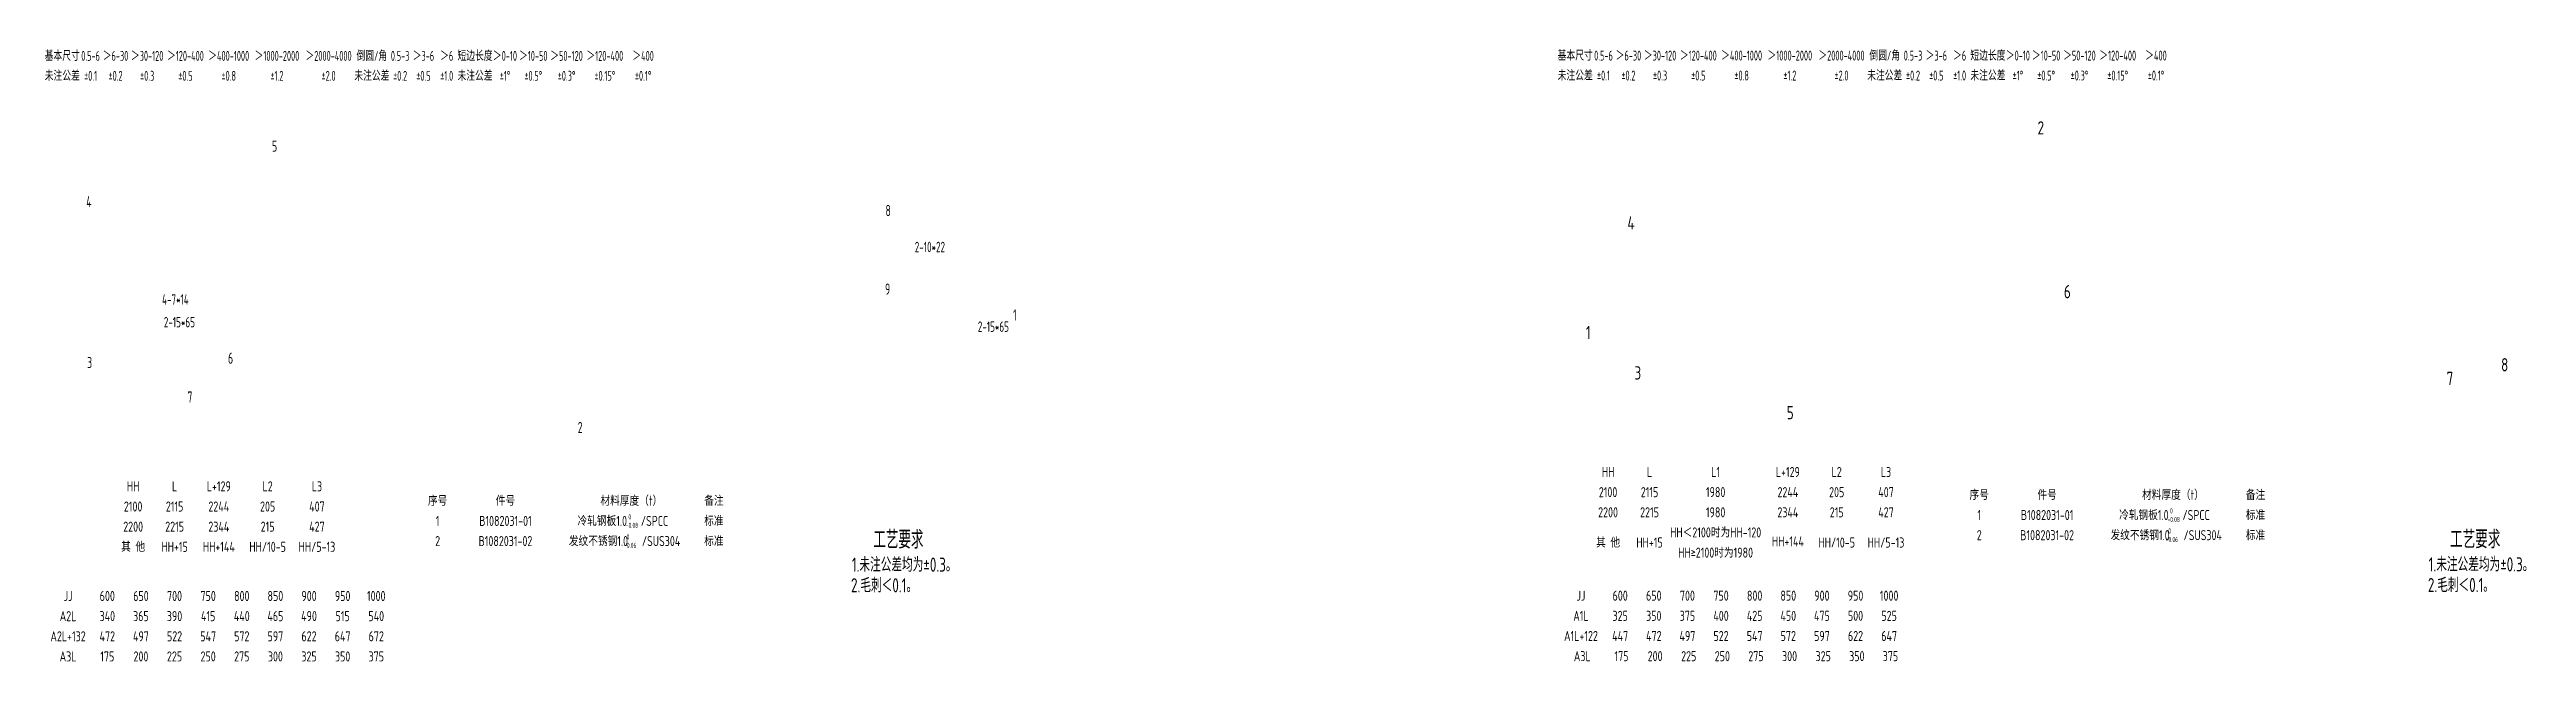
# Model space of a CAD drawing. Header units: inches. Extents: x 14216 to 120088, y -27128 to 23559.
# Drawn here: x 18687 to 25318, y -11718 to -10079 of the extents above; entities that cross this region are included whole.
import ezdxf
from ezdxf.enums import TextEntityAlignment as Align

# ---------------------------------------------------------------- set-up
doc = ezdxf.new("R2010")
doc.units = ezdxf.units.IN
doc.header["$LTSCALE"] = 0.3
doc.header["$MEASUREMENT"] = 0
for name, color, linetype in [('1粗实线', 4, 'Continuous'), ('2', 2, 'Continuous'), ('2细实线', 2, 'Continuous')]:
    doc.layers.add(name, color=color, linetype=linetype)
doc.layers.add('粗实线', color=7, linetype='Continuous', lineweight=30)
doc.styles.add('HZ', font='isocp2.shx', dxfattribs={"width": 0.7, "bigfont": 'hztxt.shx'})

msp = doc.modelspace()

# ---------------------------------------------------------------- texts
at = {"layer": '1粗实线', "color": 4, "style": 'HZ', "width": 0.8}
for s, p in [('2', (24009.2, -10306.5)), ('4', (22911.3, -10561.1)), ('6', (24079.8, -10745.3)), ('1', (22800.2, -10854.8)), ('3', (22930.1, -10963)), ('8', (25250, -10941.3)), ('7', (25104, -10977.9)), ('5', (23337.9, -11069.4))]:
    msp.add_text(s, height=35.6, dxfattribs=at).set_placement(p)
at = {"layer": '2', "color": 4, "style": 'HZ', "width": 0.7}
for s, p in [('5', (19283.1, -10352.8)), ('4', (18785.7, -10501.3)), ('8', (20925.1, -10525.2)), ('9', (20924, -10735.6)), ('1', (21266.8, -10805.2)), ('3', (18788.2, -10932.4)), ('6', (19165.3, -10920.6)), ('7', (19056.6, -11024.9)), ('2', (20101.4, -11106.4))]:
    msp.add_text(s, height=30, dxfattribs=at).set_placement(p)
at = {"layer": '2', "style": 'HZ', "width": 0.8}
for s, p in [('HH', (22859.5, -11210.6)), ('L', (22970.5, -11210.6)), ('L1', (23147.5, -11210.6)), ('L+129', (23340.8, -11210.6)), ('L2', (23471.5, -11210.6)), ('L3', (23603.5, -11210.6)), ('HH', (18911.2, -11249.1)), ('L', (19022.2, -11249.1)), ('L+129', (19140.5, -11249.1)), ('L2', (19271.2, -11249.1)), ('L3', (19403.2, -11249.1)), ('序号', (19726.3, -11287.7)), ('件号', (19907.9, -11287.7)), ('材料厚度（t）', (20244.8, -11287.7)), ('备注', (20465.9, -11287.7)), ('2100', (22859.5, -11264.6)), ('2115', (22970.5, -11264.6)), ('1980', (23147.5, -11264.6)), ('2244', (23340.8, -11264.6)), ('205', (23471.5, -11264.6)), ('407', (23603.5, -11264.6)), ('序号', (23853.1, -11271.9)), ('件号', (24034.8, -11271.9)), ('材料厚度（t）', (24371.7, -11271.9)), ('备注', (24592.7, -11271.9)), ('2100', (18911.2, -11303.1)), ('2115', (19022.2, -11303.1)), ('2244', (19140.5, -11303.1)), ('205', (19271.2, -11303.1)), ('407', (19403.2, -11303.1)), ('1', (19726.3, -11341.7)), ('B1082031-01', (19907.9, -11341.7)), ('冷轧钢板1.0   /SPCC', (20222.1, -11341.7)), ('标准', (20465.9, -11341.7)), ('2200', (22859.5, -11318.6)), ('2215', (22970.5, -11318.6)), ('1980', (23147.5, -11318.6)), ('2344', (23340.8, -11318.6)), ('215', (23471.5, -11318.6)), ('427', (23603.5, -11318.6)), ('1', (23853.1, -11325.9)), ('B1082031-01', (24034.8, -11325.9)), ('冷轧钢板1.0   /SPCC', (24348.9, -11325.9)), ('标准', (24592.7, -11325.9)), ('其 他', (18911.2, -11411.1)), ('2200', (18911.2, -11357.1)), ('HH+15', (19022.2, -11411.1)), ('2215', (19022.2, -11357.1)), ('HH+144', (19140.5, -11411.1)), ('2344', (19140.5, -11357.1)), ('HH/10-5', (19271.2, -11411.1)), ('215', (19271.2, -11357.1)), ('HH/5-13', (19403.2, -11411.1)), ('427', (19403.2, -11357.1)), ('2', (19726.3, -11395.7)), ('B1082031-02', (19907.9, -11395.7)), ('发纹不锈钢1.0   /SUS304 ', (20232.9, -11395.7)), ('标准', (20465.9, -11395.7)), ('其 他', (22859.5, -11399.6)), ('HH+15', (22970.5, -11399.6)), ('HH＜2100时为HH-120', (23147.5, -11372.6)), ('HH+144', (23340.8, -11396.8)), ('HH/10-5', (23471.5, -11399.6)), ('HH/5-13', (23603.5, -11399.6)), ('2', (23853.1, -11379.9)), ('B1082031-02', (24034.8, -11379.9)), ('发纹不锈钢1.0   /SUS304 ', (24359.8, -11379.9)), ('标准', (24592.7, -11379.9)), ('HH≥2100时为1980', (23147.5, -11426.6))]:
    msp.add_text(s, height=27, dxfattribs=at).set_placement(p, align=Align.MIDDLE_CENTER)
at = {"layer": '2', "color": 6, "style": 'HZ', "width": 0.75}
for s, p in [('1.未注公差均为±0.3。', (20835.1, -11477.9)), ('1.未注公差均为±0.3。', (25056.2, -11477.1)), ('2.毛刺＜0.1。', (20832.9, -11533.2)), ('2.毛刺＜0.1。', (25054, -11532.5))]:
    msp.add_text(s, height=38, dxfattribs=at).set_placement(p)
at = {"layer": '2', "color": 6, "char_height": 28, "attachment_point": 5, "style": 'HZ'}
for s, insert in [('\\A1;2-10*22', (21044.1, -10607.9)), ('\\A1;4-7*14', (19024.3, -10748.3)), ('\\A1;2-15*65', (19035, -10809.3)), ('\\A1;2-15*65', (21214, -10821.3))]:
    msp.add_mtext(s, dxfattribs=dict(at, insert=insert))
at = {"layer": '2', "char_height": 13.73, "attachment_point": 1, "style": 'HZ'}
for s, insert in [(' 0\\P-0.08', (20230.2, -11323.8)), (' 0\\P-0.08', (24357.1, -11308.1)), (' 0\\P-0.06', (20225.6, -11377.4)), (' 0\\P-0.06', (24352.4, -11361.6))]:
    msp.add_mtext(s, dxfattribs=dict(at, insert=insert))
at = {"layer": '2细实线', "linetype": 'ByBlock', "style": 'HZ', "width": 0.65}
for s, p in [('基本尺寸', (18721.5, -10095.9)), ('未注公差', (18721.5, -10149.4)), ('0.5-6', (18797.3, -10095.9)), ('%%p0.1', (18797.3, -10149.4)), ('＞6-30', (18864.1, -10095.9)), ('%%p0.2', (18864.1, -10149.4)), ('＞30-120', (18948.7, -10095.9)), ('%%p0.3', (18948.7, -10149.4)), ('＞120-400', (19051.2, -10095.9)), ('%%p0.5', (19051.2, -10149.4)), ('＞400-1000', (19167, -10095.9)), ('%%p0.8', (19167, -10149.4)), ('＞1000-2000', (19296.2, -10095.9)), ('%%p1.2', (19296.2, -10149.4)), ('＞2000-4000', (19434.3, -10095.9)), ('%%p2.0', (19434.3, -10149.4)), ('未注公差', (19550.2, -10149.4)), ('倒圆/角', (19550.2, -10095.9)), ('0.5-3', (19625.9, -10095.9)), ('%%p0.2', (19625.9, -10149.4)), ('＞3-6', (19688.3, -10095.9)), ('%%p0.5', (19688.3, -10149.4)), ('%%p1.0', (19750.6, -10149.4)), ('＞6', (19750.6, -10095.9)), ('未注公差', (19826.4, -10149.4)), ('短边长度', (19826.4, -10095.9)), ('＞0-10', (19906.6, -10095.9)), ('%%p1%%d', (19906.6, -10149.4)), ('＞10-50', (19982.3, -10095.9)), ('%%p0.5%%d', (19982.3, -10149.4)), ('＞50-120', (20071.4, -10095.9)), ('%%p0.3%%d', (20071.4, -10149.4)), ('＞120-400', (20173.9, -10095.9)), ('%%p0.15%%d', (20173.9, -10149.4)), ('＞400', (20276.3, -10095.9)), ('%%p0.1%%d', (20276.3, -10149.4)), ('基本尺寸', (22771.5, -10095.1)), ('未注公差', (22771.5, -10148.6)), ('0.5-6', (22847.2, -10095.1)), ('%%p0.1', (22847.2, -10148.6)), ('＞6-30', (22914, -10095.1)), ('%%p0.2', (22914, -10148.6)), ('＞30-120', (22998.7, -10095.1)), ('%%p0.3', (22998.7, -10148.6)), ('＞120-400', (23101.1, -10095.1)), ('%%p0.5', (23101.1, -10148.6)), ('＞400-1000', (23217, -10095.1)), ('%%p0.8', (23217, -10148.6)), ('＞1000-2000', (23346.1, -10095.1)), ('%%p1.2', (23346.1, -10148.6)), ('＞2000-4000', (23484.3, -10095.1)), ('%%p2.0', (23484.3, -10148.6)), ('未注公差', (23600.1, -10148.6)), ('倒圆/角', (23600.1, -10095.1)), ('0.5-3', (23675.8, -10095.1)), ('%%p0.2', (23675.8, -10148.6)), ('＞3-6', (23738.2, -10095.1)), ('%%p0.5', (23738.2, -10148.6)), ('%%p1.0', (23800.6, -10148.6)), ('＞6', (23800.6, -10095.1)), ('未注公差', (23876.3, -10148.6)), ('短边长度', (23876.3, -10095.1)), ('＞0-10', (23956.5, -10095.1)), ('%%p1%%d', (23956.5, -10148.6)), ('＞10-50', (24032.2, -10095.1)), ('%%p0.5%%d', (24032.2, -10148.6)), ('＞50-120', (24121.3, -10095.1)), ('%%p0.3%%d', (24121.3, -10148.6)), ('＞120-400', (24223.8, -10095.1)), ('%%p0.15%%d', (24223.8, -10148.6)), ('＞400', (24326.2, -10095.1)), ('%%p0.1%%d', (24326.2, -10148.6))]:
    msp.add_text(s, height=26.73, dxfattribs=at).set_placement(p, align=Align.MIDDLE_CENTER)
at = {"layer": '2细实线', "style": 'HZ', "width": 0.8}
for s, p in [('JJ', (18737, -11542.8)), ('600', (18842, -11542.8)), ('650', (18932, -11542.8)), ('700', (19022, -11542.8)), ('750', (19112, -11542.8)), ('800', (19202, -11542.8)), ('850', (19292, -11542.8)), ('900', (19382, -11542.8)), ('950', (19472, -11542.8)), ('1000', (19562, -11542.8)), ('JJ', (22786.9, -11542)), ('600', (22891.9, -11542)), ('650', (22981.9, -11542)), ('700', (23071.9, -11542)), ('750', (23161.9, -11542)), ('800', (23251.9, -11542)), ('850', (23341.9, -11542)), ('900', (23431.9, -11542)), ('950', (23521.9, -11542)), ('1000', (23611.9, -11542)), ('A2L', (18737, -11596.8)), ('340', (18842, -11596.8)), ('365', (18932, -11596.8)), ('390', (19022, -11596.8)), ('415', (19112, -11596.8)), ('440', (19202, -11596.8)), ('465', (19292, -11596.8)), ('490', (19382, -11596.8)), ('515', (19472, -11596.8)), ('540', (19562, -11596.8)), ('A1L', (22786.9, -11596)), ('325', (22891.9, -11596)), ('350', (22981.9, -11596)), ('375', (23071.9, -11596)), ('400', (23161.9, -11596)), ('425', (23251.9, -11596)), ('450', (23341.9, -11596)), ('475', (23431.9, -11596)), ('500', (23521.9, -11596)), ('525', (23611.9, -11596)), ('A2L+132', (18737, -11650.8)), ('472', (18842, -11650.8)), ('497', (18932, -11650.8)), ('522', (19022, -11650.8)), ('547', (19112, -11650.8)), ('572', (19202, -11650.8)), ('597', (19292, -11650.8)), ('622', (19382, -11650.8)), ('647', (19472, -11650.8)), ('672', (19562, -11650.8)), ('A1L+122', (22786.9, -11650)), ('447', (22891.9, -11650)), ('472', (22981.9, -11650)), ('497', (23071.9, -11650)), ('522', (23161.9, -11650)), ('547', (23251.9, -11650)), ('572', (23341.9, -11650)), ('597', (23431.9, -11650)), ('622', (23521.9, -11650)), ('647', (23611.9, -11650)), ('A3L', (18737, -11704.8)), ('175', (18842, -11704.8)), ('200', (18932, -11704.8)), ('225', (19022, -11704.8)), ('250', (19112, -11704.8)), ('275', (19202, -11704.8)), ('300', (19292, -11704.8)), ('325', (19382, -11704.8)), ('350', (19472, -11704.8)), ('375', (19562, -11704.8)), ('A3L', (22790.4, -11704)), ('175', (22895.4, -11704)), ('200', (22985.4, -11704)), ('225', (23075.4, -11704)), ('250', (23165.4, -11704)), ('275', (23255.4, -11704)), ('300', (23345.4, -11704)), ('325', (23435.4, -11704)), ('350', (23525.4, -11704)), ('375', (23615.4, -11704))]:
    msp.add_text(s, height=27, dxfattribs=at).set_placement(p, align=Align.MIDDLE_CENTER)
at = {"layer": '粗实线', "color": 3, "linetype": 'Continuous', "lineweight": -3, "style": 'HZ', "width": 0.7}
for p in [(20892.5, -11415.9), (25113.6, -11415.2)]:
    msp.add_text('工艺要求', height=48, dxfattribs=at).set_placement(p)

doc.saveas('drawing.dxf')
